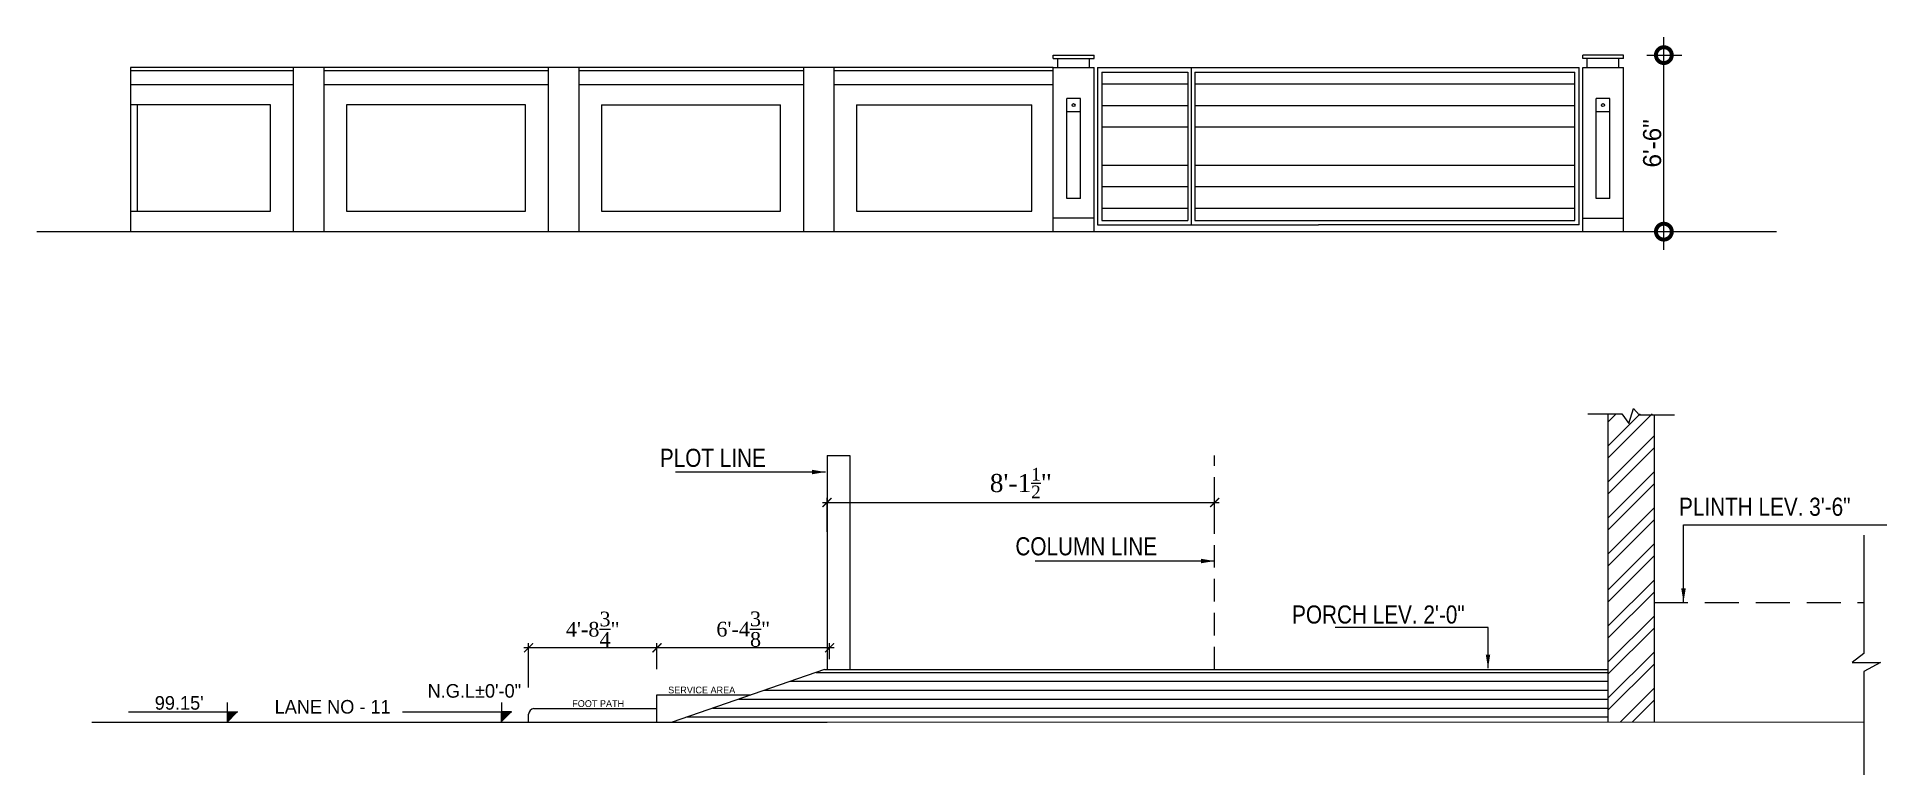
# Model space of a CAD drawing. Header units: inches. Extents: x -36906 to 35154, y -44700 to 686.
# Drawn here: x -7957 to -7139, y -12198 to -11871 of the extents above; entities that cross this region are included whole.
import ezdxf
from ezdxf.enums import TextEntityAlignment as Align

# ---------------------------------------------------------------- set-up
doc = ezdxf.new("R2010")
doc.units = ezdxf.units.IN
doc.header["$LTSCALE"] = 2
doc.header["$MEASUREMENT"] = 0
doc.header["$PDMODE"] = 2
doc.linetypes.add('DASHED', pattern=[0.75, 0.5, -0.25])
doc.layers.add('stair', color=141, linetype='Continuous')
doc.layers.add('wall', color=7, linetype='Continuous')
doc.styles.add('dim-1', font='stylu.ttf')
doc.styles.add('dimtex', font='stylu.ttf')
doc.styles.add('NOMAN', font='techl___.ttf', dxfattribs={"height": 6})
doc.styles.add('style1', font='TIMES.TTF')
doc.styles.add('style2', font='TIMES.TTF')
doc.dimstyles.new('AREAL', dxfattribs={"dimtxt": 4.5, "dimasz": 4, "dimexe": 2, "dimexo": 0, "dimgap": 2, "dimtad": 1, "dimdec": 3, "dimzin": 3, "dimdsep": 46, "dimlunit": 4, "dimtxsty": 'style1', "dimblk1": 'ARCHTICK', "dimblk2": 'ARCHTICK', "dimsah": 1, "dimcen": 4, "dimdle": 2, "dimclrd": 256, "dimclre": 256, "dimclrt": 141, "dimadec": 0, "dimazin": 0, "dimtfac": 1, "dimtdec": 3, "dimtofl": 0, "dimtmove": 1, "dimatfit": 3, "dimldrblk": 'ARCHTICK', "dimfxl": 0, "dimtolj": 1, "dimtzin": 1, "dimlwd": -1, "dimlwe": -1, "dimarcsym": 0})
doc.dimstyles.new('G8', dxfattribs={"dimscale": 8, "dimtxt": 1, "dimasz": 1.75, "dimexe": 1, "dimexo": 0.25, "dimgap": 0.125, "dimtad": 1, "dimdec": 3, "dimzin": 3, "dimdsep": 46, "dimlunit": 4, "dimtxsty": 'dimtex', "dimblk": 'DOTSMALL', "dimcen": 0.09375, "dimdle": 1, "dimclrd": 256, "dimclre": 256, "dimclrt": 6, "dimadec": 0, "dimazin": 1, "dimtfac": 1, "dimtdec": 3, "dimtofl": 0, "dimtmove": 1, "dimatfit": 3, "dimldrblk": 'DOTSMALL', "dimfxl": 0, "dimtolj": 1, "dimtzin": 1, "dimlwd": -1, "dimlwe": -1, "dimarcsym": 0})
doc.dimstyles.get("Standard").update_dxf_attribs({"dimtxt": 0.18, "dimasz": 0.18, "dimexe": 0.18, "dimexo": 0.0625, "dimgap": 0.09, "dimtad": 0, "dimtih": 1, "dimtoh": 1, "dimdec": 4, "dimzin": 0, "dimdsep": 46, "dimtxsty": 'Standard', "dimcen": 0.09, "dimadec": 0, "dimazin": 0, "dimtfac": 1, "dimtdec": 4, "dimtofl": 0, "dimtmove": 0, "dimatfit": 3, "dimfxl": 0, "dimtolj": 1, "dimtzin": 0, "dimarcsym": 0})

msp = doc.modelspace()

# ---------------------------------------------------------------- texts
at = {"style": 'NOMAN'}
for s, p in [('PLOT LINE ', (-7681.4745, -12061.3696, 77.4945)), ('PLINTH LEV. 3\'-6"', (-7230.9479, -12082.9888, 77.4945)), ('COLUMN LINE', (-7524.308, -12100.4611, 77.4945)), ('PORCH LEV. 2\'-0"', (-7401.9932, -12130.605, 77.4945))]:
    msp.add_text(s, height=8, dxfattribs=at).set_placement(p)
at = {"linetype": 'ByBlock', "style": 'dim-1'}
for s, height, p in [('N.G.L%%P0\'-0"', 6, (-7763.4863, -12163.352)), ('SERVICE AREA', 3, (-7662.9882, -12161.4666)), ("99.15'", 6, (-7893.9593, -12168.6616)), ('LANE NO - 11', 6, (-7826.1226, -12170.3781)), ('FOOT PATH', 3, (-7708.7576, -12167.4666))]:
    msp.add_text(s, height=height, dxfattribs=at).set_placement(p, align=Align.CENTER)

# ---------------------------------------------------------------- blocks, each defined once
blk = doc.blocks.new('_ArchTick')
at = {"layer": 'wall', "color": 0, "const_width": 0.15}
blk.add_lwpolyline([(-0.5, -0.5), (0.5, 0.5)], dxfattribs=at)
blk = doc.blocks.new('*D4')
for p, q in [((-7609.58, -12077.11), (-7434.24, -12077.11)), ((-7607.58, -12090.14), (-7607.58, -12075.11)), ((-7436.24, -12090.01), (-7436.24, -12075.11))]:
    blk.add_line(p, q)
at = {"layer": 'Defpoints', "color": 0}
for p in [(-7436.24, -12077.11), (-7607.58, -12090.14), (-7436.24, -12090.01)]:
    blk.add_point(p, dxfattribs=at)
at = {"xscale": 4, "yscale": 4, "zscale": 4, "rotation": 180}
blk.add_blockref('_ArchTick', (-7607.58, -12077.11), dxfattribs=at)
at = {"xscale": 4, "yscale": 4, "zscale": 4}
blk.add_blockref('_ArchTick', (-7436.24, -12077.11), dxfattribs=at)
at = {"color": 141, "insert": (-7521.91, -12068.52), "char_height": 8, "attachment_point": 5, "style": 'style2'}
blk.add_mtext('\\A1;8\'-1{\\H0.7x;\\S1/2;}"', dxfattribs=at)
blk = doc.blocks.new('_DotSmall')
at = {"color": 0, "linetype": 'ByBlock', "const_width": 0.5}
blk.add_lwpolyline([(-0.0625, 0, 1), (0.0625, 0, 1)], format="xyb", close=True, dxfattribs=at)
blk = doc.blocks.new('*D26')
for p, q in [((-7237.66, -11965.45), (-7237.66, -11871.45)), ((-7245.17, -11879.45), (-7229.66, -11879.45)), ((-7237.93, -11957.45), (-7229.66, -11957.45))]:
    blk.add_line(p, q)
at = {"layer": 'Defpoints', "color": 0}
for p in [(-7247.17, -11879.45), (-7237.66, -11879.45), (-7239.93, -11957.45)]:
    blk.add_point(p, dxfattribs=at)
at = {"xscale": 14, "yscale": 14, "zscale": 14}
for p, rotation in [((-7237.66, -11879.45), 90), ((-7237.66, -11957.45), 270)]:
    blk.add_blockref('_DotSmall', p, dxfattribs=dict(at, rotation=rotation))
at = {"color": 6, "insert": (-7242.81, -11918.45), "char_height": 8, "attachment_point": 5, "rotation": 90, "style": 'dimtex'}
blk.add_mtext('\\A1;6\'-6"', dxfattribs=at)
blk = doc.blocks.new('*D27')
at = {"linetype": 'Continuous', "ltscale": 20}
for p, q in [((-7604.46, -12141.31), (-7684.78, -12141.31)), ((-7682.78, -12150.72), (-7682.78, -12139.31)), ((-7606.46, -12146.31), (-7606.46, -12139.31))]:
    blk.add_line(p, q, dxfattribs=at)
at = {"layer": 'Defpoints', "color": 0, "linetype": 'Continuous', "ltscale": 20}
for p in [(-7682.78, -12141.31), (-7682.78, -12150.72), (-7606.46, -12146.31)]:
    blk.add_point(p, dxfattribs=at)
at = {"linetype": 'Continuous', "ltscale": 20, "xscale": 4, "yscale": 4, "zscale": 4, "rotation": 180}
blk.add_blockref('_ArchTick', (-7682.78, -12141.31), dxfattribs=at)
at = {"linetype": 'Continuous', "ltscale": 20, "xscale": 4, "yscale": 4, "zscale": 4}
blk.add_blockref('_ArchTick', (-7606.46, -12141.31), dxfattribs=at)
at = {"color": 141, "linetype": 'Continuous', "ltscale": 20, "insert": (-7644.62, -12133.07), "char_height": 6.5, "attachment_point": 5, "style": 'style1'}
blk.add_mtext('\\A1;6\'-4{\\H1.000000x;\\S3/8;}"', dxfattribs=at)
blk = doc.blocks.new('*D28')
at = {"linetype": 'Continuous', "ltscale": 20}
for p, q in [((-7680.78, -12141.31), (-7741.54, -12141.31)), ((-7739.54, -12158.81), (-7739.54, -12139.31)), ((-7682.78, -12150.72), (-7682.78, -12139.31))]:
    blk.add_line(p, q, dxfattribs=at)
at = {"layer": 'Defpoints', "color": 0, "linetype": 'Continuous', "ltscale": 20}
for p in [(-7739.54, -12141.31), (-7682.78, -12150.72), (-7739.54, -12158.81)]:
    blk.add_point(p, dxfattribs=at)
at = {"linetype": 'Continuous', "ltscale": 20, "xscale": 4, "yscale": 4, "zscale": 4, "rotation": 180}
blk.add_blockref('_ArchTick', (-7739.54, -12141.31), dxfattribs=at)
at = {"linetype": 'Continuous', "ltscale": 20, "xscale": 4, "yscale": 4, "zscale": 4}
blk.add_blockref('_ArchTick', (-7682.78, -12141.31), dxfattribs=at)
at = {"color": 141, "linetype": 'Continuous', "ltscale": 20, "insert": (-7711.16, -12133.13), "char_height": 6.5, "attachment_point": 5, "style": 'style1'}
blk.add_mtext('\\A1;4\'-8{\\H1.000000x;\\S3/4;}"', dxfattribs=at)
blk = doc.blocks.new('*U23')
at = {"layer": 'stair', "color": 6, "linetype": 'Continuous'}
for p, q in [((-270.69, -4148.52), (-266.28, -4148.52)), ((-266.28, -4152.96), (-270.69, -4148.52)), ((-266.28, -4148.52), (-266.28, -4152.96))]:
    blk.add_line(p, q, dxfattribs=at)
blk.add_solid([(-270.69, -4148.52), (-270.69, -4148.52), (-266.28, -4148.52)], dxfattribs=at)
at = {"layer": 'stair', "color": 6, "linetype": 'Continuous', "extrusion": (0, 0, -1)}
blk.add_solid([(270.69, -4148.52), (266.28, -4148.52), (266.28, -4152.96)], dxfattribs=at)
blk = doc.blocks.new('*U24')
at = {"layer": 'stair', "color": 6, "linetype": 'Continuous'}
for p, q in [((-270.69, -4148.52), (-266.28, -4148.52)), ((-266.28, -4152.96), (-270.69, -4148.52)), ((-266.28, -4148.52), (-266.28, -4152.96))]:
    blk.add_line(p, q, dxfattribs=at)
blk.add_solid([(-270.69, -4148.52), (-270.69, -4148.52), (-266.28, -4148.52)], dxfattribs=at)
at = {"layer": 'stair', "color": 6, "linetype": 'Continuous', "extrusion": (0, 0, -1)}
blk.add_solid([(270.69, -4148.52), (266.28, -4148.52), (266.28, -4152.96)], dxfattribs=at)

# ---------------------------------------------------------------- dimensions: what is measured, and where the dimension line sits
dim = msp.add_linear_dim(base=(-7237.6621, -11879.4506), p1=(-7239.9304, -11957.4506), p2=(-7247.1696, -11879.4506), angle=90, dimstyle='G8')
dim.commit()
dim.dimension.update_dxf_attribs({"geometry": '*D26', "text_midpoint": (-7242.8114, -11918.4506)})
dim = msp.add_linear_dim(base=(-7436.2425, -12077.1112), p1=(-7607.5839, -12090.1387), p2=(-7436.2425, -12090.0074), text='8\'-1{\\H0.7x;\\S1/2;}"', dimstyle='AREAL', override={"dimtxt": 8, "dimtxsty": 'style2'})
dim.commit()
dim.dimension.update_dxf_attribs({"geometry": '*D4', "text_midpoint": (-7521.9132, -12068.5207)})
at = {"linetype": 'Continuous', "ltscale": 20}
for base, p1, p2, picture, middle in [((-7739.5389, -12141.308), (-7682.7789, -12150.7201), (-7739.5389, -12158.808), '*D28', (-7711.1589, -12133.1262)), ((-7682.7789, -12141.308), (-7606.4589, -12146.308), (-7682.7789, -12150.7201), '*D27', (-7644.6189, -12133.07))]:
    dim = msp.add_linear_dim(base=base, p1=p1, p2=p2, angle=180, dimstyle='AREAL', override={"dimtxt": 6.5, "dimgap": 0.5}, dxfattribs=at)
    dim.commit()
    dim.dimension.update_dxf_attribs({"geometry": picture, "text_midpoint": middle})

# ---------------------------------------------------------------- hatches: boundary and pattern name
h = msp.add_hatch()
h.set_pattern_fill('ANSI32', color=256, scale=30, style=0)
h.set_pattern_definition([(45, (-5822.641, -14621.754), (-7.95495, 7.95495), []), (45, (-5817.338, -14621.754), (-7.95495, 7.95495), [])])
h.paths.add_polyline_path([(-7241.9925, -12038.0115), (-7262.2425, -12038.0115), (-7262.2425, -12174.1322), (-7241.9925, -12174.1322)])

# ---------------------------------------------------------------- linework, layer by layer
at = {"ltscale": 2.1}
for p, q in [((-7507.5537, -11880.9526), (-7507.5537, -11879.4526)), ((-7507.5537, -11879.4526), (-7489.5537, -11879.4526)), ((-7507.5537, -11880.9526), (-7489.5537, -11880.9526)), ((-7505.5537, -11884.9526), (-7505.5537, -11880.9526)), ((-7491.5537, -11884.9526), (-7491.5537, -11880.9526)), ((-7489.5537, -11880.9526), (-7489.5537, -11879.4526)), ((-7255.5481, -11879.4506), (-7273.5481, -11879.4506)), ((-7273.5481, -11880.9506), (-7273.5481, -11879.4506)), ((-7255.5481, -11880.9506), (-7273.5481, -11880.9506)), ((-7271.5481, -11884.9506), (-7271.5481, -11880.9506)), ((-7257.5481, -11884.9506), (-7257.5481, -11880.9506)), ((-7255.5481, -11880.9506), (-7255.5481, -11879.4506)), ((-7915.5481, -11884.9526), (-7915.5481, -11901.365)), ((-7507.5537, -11884.9526), (-7915.5481, -11884.9526)), ((-7843.5481, -11886.4526), (-7915.5481, -11886.4526)), ((-7843.5481, -11884.9526), (-7843.5481, -11957.4526)), ((-7830.0481, -11884.9526), (-7830.0481, -11957.4526)), ((-7730.8, -11886.4526), (-7830.0481, -11886.4526)), ((-7730.8, -11884.9526), (-7730.8, -11957.4526)), ((-7717.3, -11884.9526), (-7717.3, -11957.4526)), ((-7618.0518, -11886.4526), (-7717.3, -11886.4526)), ((-7618.0518, -11884.9526), (-7618.0518, -11957.4526)), ((-7604.5518, -11884.9526), (-7604.5518, -11957.4526)), ((-7507.5537, -11886.4526), (-7604.5518, -11886.4526)), ((-7507.5537, -11884.9526), (-7489.5537, -11884.9526)), ((-7507.5537, -11957.4526), (-7507.5537, -11884.9526)), ((-7489.5537, -11957.4526), (-7489.5537, -11884.9526)), ((-7273.5481, -11884.9506), (-7255.5481, -11884.9506)), ((-7273.5481, -11957.4506), (-7273.5481, -11884.9506)), ((-7255.5481, -11957.4506), (-7255.5481, -11884.9506)), ((-7915.5481, -11892.365), (-7843.5481, -11892.365)), ((-7830.0481, -11892.365), (-7730.8, -11892.365)), ((-7830.0481, -11892.365), (-7816.3, -11892.365)), ((-7717.3, -11892.365), (-7618.0518, -11892.365)), ((-7604.5518, -11892.365), (-7507.5537, -11892.365)), ((-7495.5537, -11898.563), (-7501.5537, -11898.563)), ((-7501.5537, -11942.8246), (-7501.5537, -11898.563)), ((-7495.5537, -11942.8246), (-7495.5537, -11898.563)), ((-7261.5481, -11898.561), (-7267.5481, -11898.561)), ((-7267.5481, -11942.8226), (-7267.5481, -11898.561)), ((-7261.5481, -11942.8226), (-7261.5481, -11898.561)), ((-7853.5794, -11901.365), (-7915.5481, -11901.365)), ((-7915.5481, -11901.365), (-7915.5481, -11948.4526)), ((-7912.5481, -11901.365), (-7912.5481, -11948.4526)), ((-7853.5794, -11948.4526), (-7853.5794, -11901.365)), ((-7820.0169, -11901.365), (-7820.0169, -11948.4526)), ((-7740.8312, -11901.365), (-7820.0169, -11901.365)), ((-7740.8312, -11948.4526), (-7740.8312, -11901.365)), ((-7707.2687, -11901.365), (-7707.2687, -11948.4526)), ((-7707.2687, -11901.365), (-7628.0831, -11901.365)), ((-7628.0831, -11948.4526), (-7628.0831, -11901.365)), ((-7594.5206, -11901.365), (-7594.5206, -11948.4526)), ((-7594.5206, -11901.365), (-7517.0227, -11901.365)), ((-7517.0227, -11948.4526), (-7517.0227, -11901.365)), ((-7495.5537, -11904.563), (-7501.5537, -11904.563)), ((-7261.5481, -11904.561), (-7267.5481, -11904.561)), ((-7495.5537, -11942.8246), (-7501.5537, -11942.8246)), ((-7261.5481, -11942.8226), (-7267.5481, -11942.8226)), ((-7915.5481, -11948.4526), (-7915.5481, -11957.4526)), ((-7915.5481, -11948.4526), (-7853.5794, -11948.4526)), ((-7820.0169, -11948.4526), (-7740.8312, -11948.4526)), ((-7707.2687, -11948.4526), (-7628.0831, -11948.4526)), ((-7594.5206, -11948.4526), (-7517.0227, -11948.4526)), ((-7489.5537, -11951.4526), (-7507.5537, -11951.4526)), ((-7273.5481, -11951.4506), (-7255.5481, -11951.4506)), ((-7956.8186, -11957.4506), (-7187.9076, -11957.4506)), ((-7912.5481, -11957.4506), (-7912.5481, -11957.4526)), ((-7737.2454, -12168.1322), (-7682.7789, -12168.1322)), ((-7682.7789, -12162.1322), (-7641.2207, -12162.1322)), ((-7682.7789, -12174.1322), (-7682.7789, -12162.1322)), ((-7739.5389, -12174.1322), (-7739.5389, -12170.6049))]:
    msp.add_line(p, q, dxfattribs=at)
at = {"color": 5}
for p, q in [((-7488.0537, -11884.9526), (-7275.0481, -11884.9506)), ((-7488.0537, -11884.9526), (-7488.0537, -11954.4526)), ((-7486.0537, -11886.9521), (-7448.0599, -11886.9514)), ((-7486.0537, -11886.9526), (-7486.0537, -11952.4526)), ((-7448.0599, -11886.9514), (-7448.0599, -11952.4514)), ((-7446.5599, -11884.9516), (-7446.5599, -11954.4506)), ((-7445.0599, -11886.9514), (-7277.0481, -11886.9506)), ((-7445.0599, -11886.9514), (-7445.0599, -11952.4513)), ((-7277.0481, -11952.4506), (-7277.0481, -11886.9506)), ((-7275.0481, -11954.4506), (-7275.0481, -11884.9506)), ((-7486.0537, -11892.1856), (-7448.0599, -11892.1849)), ((-7445.0599, -11892.1849), (-7277.0481, -11892.1842)), ((-7486.0537, -11901.6558), (-7448.0599, -11901.6551)), ((-7445.0599, -11901.6551), (-7277.0481, -11901.6544)), ((-7486.0537, -11911.126), (-7448.0599, -11911.1253)), ((-7445.0599, -11911.1253), (-7277.0481, -11911.1246)), ((-7486.0537, -11928.0962), (-7448.0599, -11928.0955)), ((-7445.0599, -11928.0954), (-7277.0481, -11928.0947)), ((-7486.0537, -11937.5664), (-7448.0599, -11937.5657)), ((-7445.0599, -11937.5656), (-7277.0481, -11937.5649)), ((-7486.0537, -11947.0365), (-7448.0599, -11947.0358)), ((-7445.0599, -11947.0358), (-7277.0481, -11947.0351)), ((-7488.0537, -11954.4514), (-7390.3026, -11954.4506)), ((-7486.0537, -11952.4521), (-7448.0599, -11952.4514)), ((-7445.0599, -11952.4513), (-7277.0481, -11952.4506)), ((-7275.0481, -11954.4506), (-7390.3026, -11954.4506))]:
    msp.add_line(p, q, dxfattribs=at)
at = {"linetype": 'Continuous'}
for p, q in [((-7262.2425, -12174.1322), (-7262.2425, -12038.0115)), ((-7241.9925, -12038.3895), (-7241.9925, -12174.1322)), ((-7607.5839, -12056.3602), (-7607.5839, -12150.903))]:
    msp.add_line(p, q, dxfattribs=at)
at = {"linetype": 'DASHED', "ltscale": 10}
msp.add_line((-7436.2425, -12150.903), (-7436.2425, -12056.3602), dxfattribs=at)
for p, q in [((-7149.2303, -12091.5586), (-7149.2303, -12143.8722)), ((-7149.2303, -12143.8722), (-7154.3755, -12147.8097)), ((-7612.4224, -12152.1908), (-7262.2425, -12152.1908)), ((-7608.6919, -12150.903), (-7262.2425, -12150.903)), ((-7154.3755, -12147.8097), (-7141.8525, -12147.8097)), ((-7141.8525, -12147.8097), (-7149.2303, -12151.7472)), ((-7149.2303, -12151.7472), (-7149.2303, -12197.5102)), ((-7635.2349, -12160.0658), (-7262.2425, -12160.0658)), ((-7623.8287, -12156.1283), (-7262.2425, -12156.1283)), ((-7658.0474, -12167.9408), (-7262.2425, -12167.9408)), ((-7646.6412, -12164.0033), (-7262.2425, -12164.0033)), ((-7669.4536, -12171.8783), (-7262.2425, -12171.8783))]:
    msp.add_line(p, q)
at = {"linetype": 'DASHED', "ltscale": 15}
msp.add_line((-7241.9925, -12121.3678), (-7149.2303, -12121.3678), dxfattribs=at)
at = {"linetype": 'ByBlock'}
msp.add_line((-7608.6919, -12150.903), (-7675.9826, -12174.1322), dxfattribs=at)
at = {"color": 6}
for p, q in [((-7872.7434, -12165.5325), (-7872.7434, -12174.2301)), ((-7751.5287, -12165.4346), (-7751.5287, -12174.1322)), ((-7868.087, -12169.789), (-7916.3984, -12169.789)), ((-7746.8724, -12169.6911), (-7795.1838, -12169.6911))]:
    msp.add_line(p, q, dxfattribs=at)
at = {"linetype": 'Continuous', "ltscale": 22}
msp.add_line((-7932.5287, -12174.1322), (-7607.5839, -12174.1322), dxfattribs=at)
msp.add_lwpolyline([(-7271.2425, -12038.0115), (-7256.1859, -12038.0115), (-7253.1582, -12042.1695), (-7251.0767, -12035.5544), (-7248.6168, -12038.3895), (-7232.9925, -12038.3895)])
at = {"linetype": 'Continuous'}
msp.add_lwpolyline([(-7607.5839, -12056.3602), (-7597.4589, -12056.3602), (-7597.4589, -12150.903)], dxfattribs=at)
at = {"const_width": 0.5}
msp.add_lwpolyline([(-7607.5839, -12174.1322), (-7149.2303, -12174.1322)], dxfattribs=at)
at = {"ltscale": 2.1}
for centre in [(-7498.5995, -11901.5428), (-7264.5939, -11901.5409)]:
    msp.add_circle(centre, 0.6711, dxfattribs=at)
msp.add_arc((-7736.8436, -12170.8048), 2.7027, 98.5490592, 175.7585039, dxfattribs=at)

# ---------------------------------------------------------------- block references
at = {"color": 6, "linetype": 'Continuous', "xscale": -1}
for name, p in [('*U23', (-8139.0988, -8021.177)), ('*U24', (-8017.8842, -8021.0791))]:
    msp.add_blockref(name, p, dxfattribs=at)

msp.set_redraw_order([(e.dxf.handle, doc.entitydb.next_handle()) for e in msp.query("TEXT MTEXT ATTDEF DIMENSION ARC_DIMENSION")])  # texts and dimensions are drawn at this point

# ---------------------------------------------------------------- leaders
for points in [[(-7608.2008, -12063.6593), (-7674.5213, -12063.6593)], [(-7228.9788, -12121.1015), (-7228.9788, -12086.972), (-7139.0239, -12086.972)], [(-7436.2425, -12102.9856), (-7515.5958, -12102.9856)], [(-7315.3974, -12150.3396), (-7315.3974, -12132.318), (-7382.9167, -12132.318)]]:
    msp.add_leader(points, dimstyle='Standard', override={"dimscale": 1, "dimtxt": 8, "dimasz": 6, "dimexo": 2, "dimgap": 4, "dimdec": 3, "dimcen": 0.09375, "dimtzin": 1})

doc.saveas('drawing.dxf')
